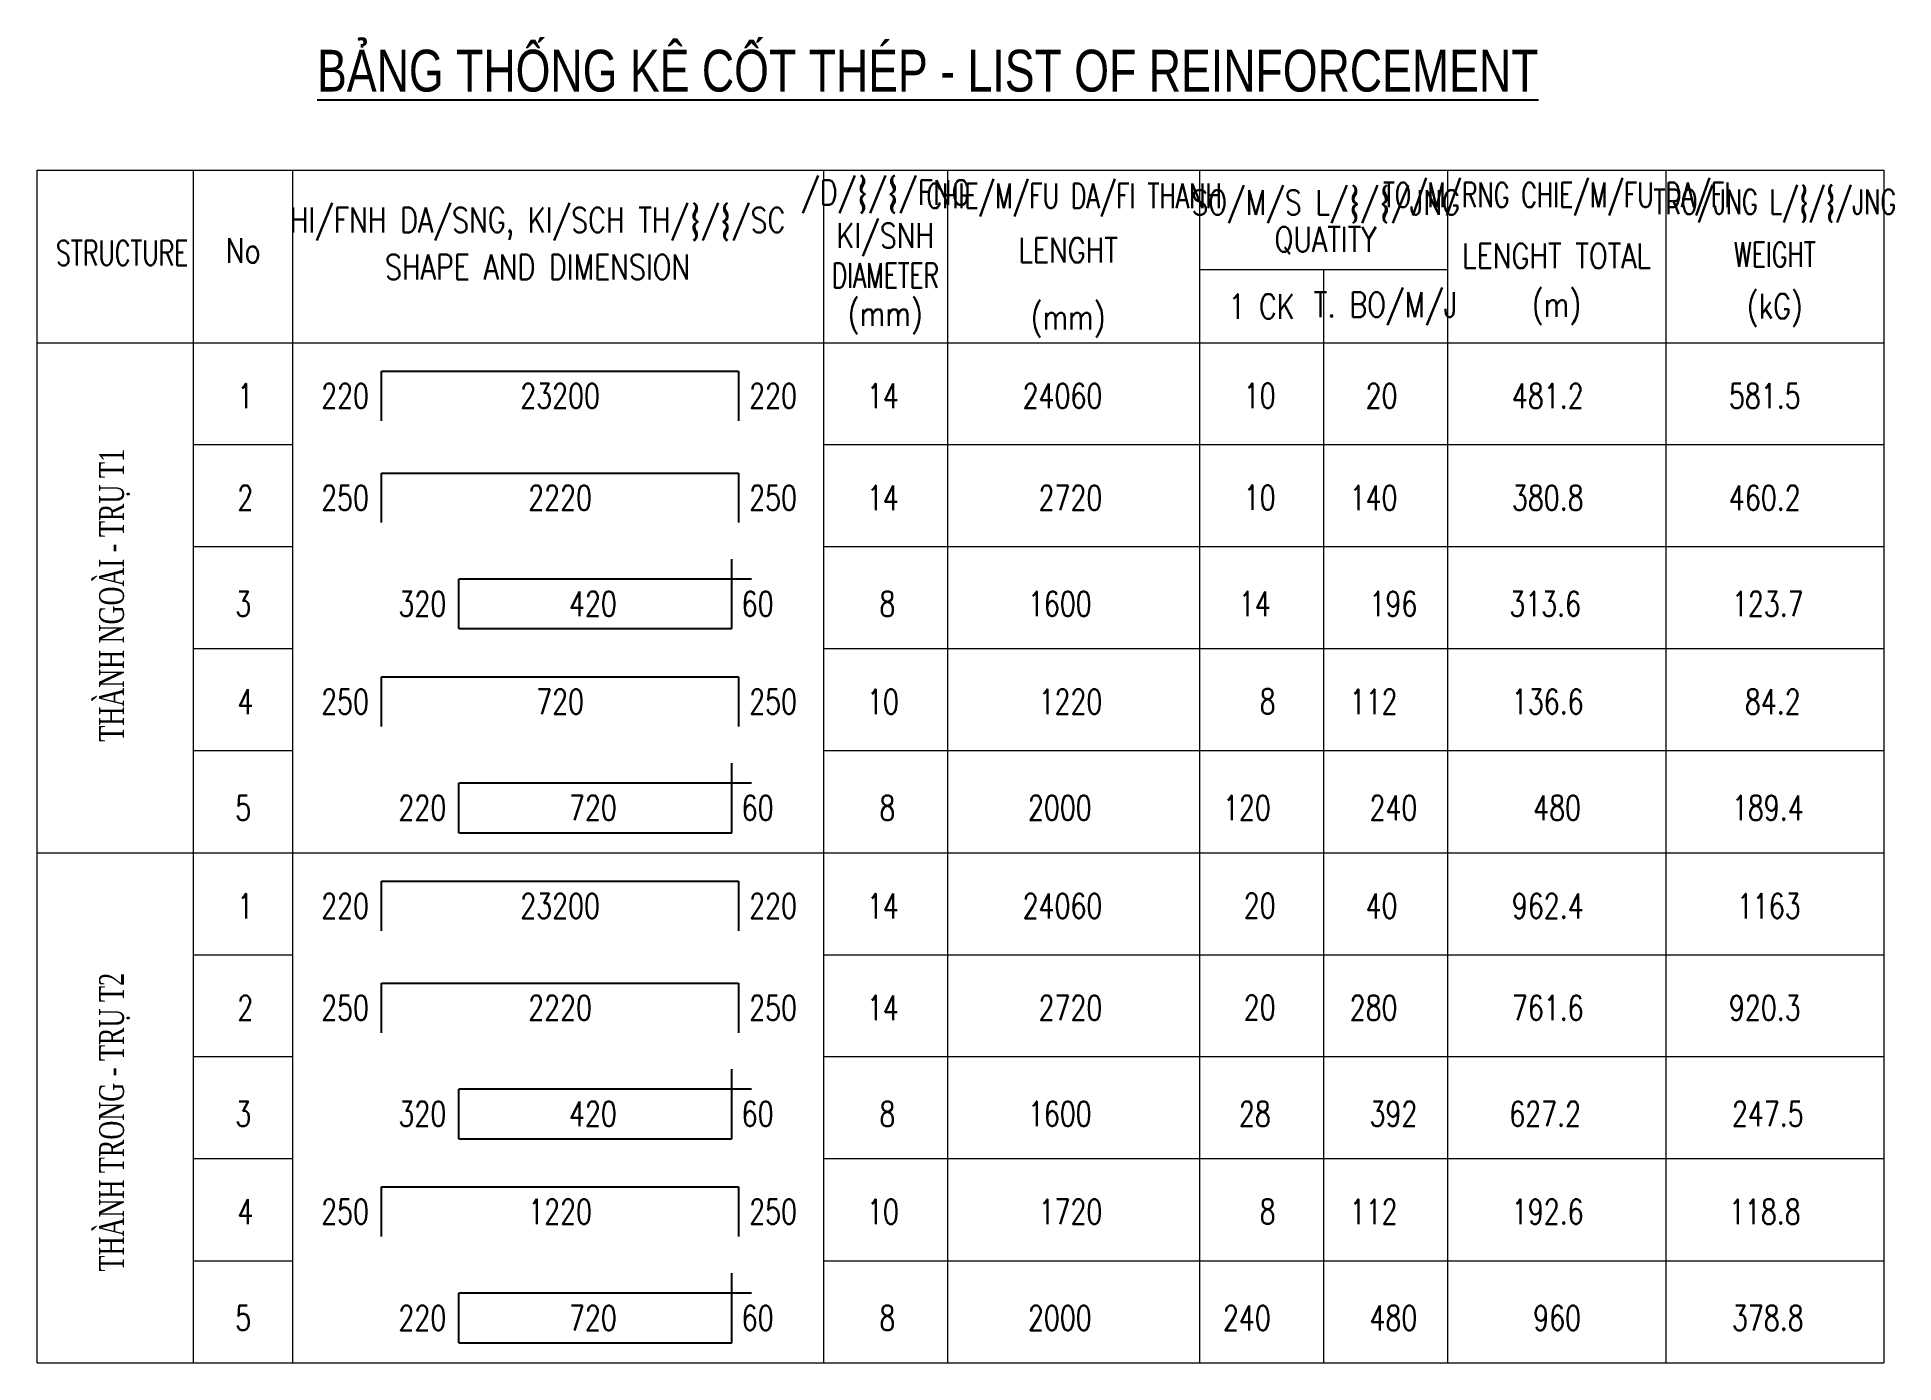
# Model space of a CAD drawing. Header units: millimetres. Extents: x -702765 to 835888, y -645289 to 262.
# Drawn here: x 552450 to 560758, y -479734 to -473803 of the extents above; entities that cross this region are included whole.
import ezdxf
from ezdxf.enums import TextEntityAlignment as Align

# ---------------------------------------------------------------- set-up
doc = ezdxf.new("R2010")
doc.units = ezdxf.units.MM
doc.header["$LTSCALE"] = 0.01
for name, color, linetype in [('2', 3, 'Continuous'), ('CHU', 2, 'Continuous'), ('STEEL', 4, 'Continuous'), ('TEXT1', 31, 'Continuous'), ('TEXT_TK', 2, 'Continuous')]:
    doc.layers.add(name, color=color, linetype=linetype)
doc.layers.add('Net Lien', color=1, linetype='Continuous', lineweight=15)
doc.styles.add('AVANT-H', font='VHAVAN.TTF')
doc.styles.add('ROMANS', font='romans', dxfattribs={"width": 0.7, "height": 1, "bigfont": 'vns'})
doc.styles.add('ROMANS1111', font='romans.shx', dxfattribs={"width": 0.75, "bigfont": 'vns.shx'})
doc.styles.add('vntimeH', font='vntimeh.shx', dxfattribs={"width": 0.8})

msp = doc.modelspace()

# ---------------------------------------------------------------- texts
at = {"layer": 'CHU', "style": 'vntimeH', "width": 0.7}
for s, p in [('thµnh ngoµi - trô t1', (552838.6, -476955.4)), ('thµnh trong - trô t2', (552838.6, -479325.5))]:
    msp.add_text(s, height=110.949, rotation=90, dxfattribs=at).set_placement(p)
at = {"layer": 'TEXT1', "color": 4, "style": 'AVANT-H', "width": 0.8}
msp.add_text('%%UB¶NG THèNG K£ CèT THÐP - list of reinforcement', height=186.893, dxfattribs=at).set_placement((556435.3, -473926.5), align=Align.MIDDLE)
at = {"layer": 'TEXT_TK', "style": 'ROMANS1111'}
for s, height, width, p in [('/D/}/{/FNG', 110.95, 0.8, (556245.5, -474506.5)), ('CHIE/M/FU DA/FI THANH', 110.949, 0.7, (557090.8, -474521.6)), ('TO/M/RNG CHIE/M/FU DA/FI', 110.949, 0.7, (559249.1, -474517.2)), ('KI/SNH', 110.95, 0.8, (556245.5, -474699.2)), ('STRUCTURE', 110.95, 0.7, (552831, -474769.4)), ('No', 110.95, 0.8, (553372.6, -474758.1)), ('LENGHT', 110.95, 0.8, (557063.6, -474756.7)), ('LENGHT TOTAL', 110.949, 0.8, (559249.1, -474782.1)), ('DIAMETER', 110.95, 0.69, (556245.5, -474869.7)), ('T. BO/M/J', 110.95, 0.8, (558483.5, -475008.2)), ('(m)', 110.95, 0.8, (559249.1, -475006.7)), ('(kG)', 110.95, 0.8, (560225.4, -475014.9)), ('(mm)', 110.95, 0.8, (556245.5, -475048.2)), ('(mm)', 110.95, 0.8, (557063.6, -475063.3)), ('1 CK', 110.95, 0.8, (557928.8, -475008.2))]:
    msp.add_text(s, height=height, dxfattribs=dict(at, width=width)).set_placement(p, align=Align.MIDDLE)
for s, height, width, p in [('SO/M/S L/}/{/JNG', 110.949, 0.8, (558215.4, -474542.8)), ('TRO/JNG L/}/{/JNG', 110.949, 0.7, (560225.4, -474540.2)), ('HI/FNH DA/SNG, KI/SCH TH/}/{/SC', 110.949, 0.8, (554689.3, -474621.5)), ('QUATITY', 110.95, 0.8, (558215.4, -474708.3)), ('SHAPE AND DIMENSION', 110.949, 0.8, (554689.3, -474832)), ('WEIGHT', 110.95, 0.7, (560225.4, -474776.2))]:
    msp.add_text(s, height=height, dxfattribs=dict(at, width=width)).set_placement(p, align=Align.MIDDLE_CENTER)

# ---------------------------------------------------------------- blocks, each defined once
blk = doc.blocks.new('TK_9')
at = {"layer": 'STEEL'}
for p, q in [((22.25, 7), (58.25, 7)), ((22.25, 2), (22.25, 7)), ((58.25, 7), (58.25, 2))]:
    blk.add_line(p, q, dxfattribs=at)
at = {"layer": 'TEXT_TK', "style": 'ROMANS1111', "width": 0.75}
for tag, p in [('SH', (5, 4.5)), ('L2', (40.25, 4.5)), ('DK', (76.75, 4.5))]:
    blk.add_attdef(tag, text='', height=2.5, dxfattribs=at).set_placement(p, align=Align.MIDDLE)
for tag, p in [('L1', (20.98, 4.5)), ('DAI', (100, 4.5)), ('SL1', (114.5, 4.5)), ('SLA', (127, 4.5)), ('DT', (147, 4.5)), ('TL', (169, 4.5))]:
    blk.add_attdef(tag, text='', height=2.5, dxfattribs=at).set_placement(p, align=Align.MIDDLE_RIGHT)
blk.add_attdef('L3', text='', height=2.5, dxfattribs=at).set_placement((59.31, 4.5), align=Align.MIDDLE_LEFT)
blk = doc.blocks.new('TK_14')
at = {"layer": 'STEEL'}
for p, q in [((54.25, 2), (54.25, 9)), ((56.25, 7), (26.75, 7)), ((26.75, 2), (26.75, 7)), ((26.75, 2), (54.25, 2))]:
    blk.add_line(p, q, dxfattribs=at)
at = {"layer": 'TEXT_TK', "style": 'ROMANS', "width": 0.75}
for tag, p in [('SH', (5, 4.5)), ('L2', (40.25, 4.5)), ('DK', (76.75, 4.5))]:
    blk.add_attdef(tag, text='', height=2.5, dxfattribs=at).set_placement(p, align=Align.MIDDLE)
for tag, p in [('L1', (25.47, 4.5)), ('DAI', (100, 4.5)), ('SL1', (114.5, 4.5)), ('SLA', (127, 4.5)), ('DT', (147, 4.5)), ('TL', (169, 4.5))]:
    blk.add_attdef(tag, text='', height=2.5, dxfattribs=at).set_placement(p, align=Align.MIDDLE_RIGHT)
blk.add_attdef('M', text='', height=2.5, dxfattribs=at).set_placement((55.25, 4.5), align=Align.MIDDLE_LEFT)

# ---------------------------------------------------------------- linework, layer by layer
at = {"layer": 'Net Lien'}
for p, q in [((552450.3, -474398.9), (560713.6, -474398.9)), ((552450.3, -479734.5), (552450.3, -474398.9)), ((553150.7, -479734.5), (553150.7, -474398.9)), ((553594.5, -479734.5), (553594.5, -474398.9)), ((555968.2, -474398.9), (555968.2, -479734.5)), ((556522.9, -474398.9), (556522.9, -479734.5)), ((557651.4, -474398.9), (557651.4, -479734.5)), ((558760.9, -474398.9), (558760.9, -479734.5)), ((559737.3, -474398.9), (559737.3, -479734.5)), ((560713.6, -474398.9), (560713.6, -479734.5)), ((557651.4, -474843.7), (558760.9, -474843.7)), ((558206.2, -474843.7), (558206.2, -479734.5)), ((552450.3, -475170.8), (560713.6, -475170.8)), ((553150.7, -475626.6), (553594.5, -475626.6)), ((555968.2, -475626.6), (560713.6, -475626.6)), ((553150.7, -476082.5), (553594.5, -476082.5)), ((555968.2, -476082.5), (560713.6, -476082.5)), ((553150.7, -476538.4), (553594.5, -476538.4)), ((555968.2, -476538.4), (560713.6, -476538.4)), ((555968.2, -476538.4), (560713.6, -476538.4)), ((553150.7, -476995.5), (553594.5, -476995.5)), ((553150.7, -476995.5), (553594.5, -476995.5)), ((555968.2, -476995.5), (560713.6, -476995.5)), ((555968.2, -476995.5), (560713.6, -476995.5)), ((552450.3, -477452.6), (560713.6, -477452.6)), ((553150.7, -477908.5), (553594.5, -477908.5)), ((555968.2, -477908.5), (560713.6, -477908.5)), ((553150.7, -478364.4), (553594.5, -478364.4)), ((555968.2, -478364.4), (560713.6, -478364.4)), ((553150.7, -478820.3), (553594.5, -478820.3)), ((555968.2, -478820.3), (560713.6, -478820.3)), ((555968.2, -478820.3), (560713.6, -478820.3)), ((553150.7, -479277.4), (553594.5, -479277.4)), ((553150.7, -479277.4), (553594.5, -479277.4)), ((555968.2, -479277.4), (560713.6, -479277.4)), ((555968.2, -479277.4), (560713.6, -479277.4)), ((552450.3, -479734.5), (560713.6, -479734.5))]:
    msp.add_line(p, q, dxfattribs=at)

# ---------------------------------------------------------------- block references
ref = msp.add_blockref('TK_9', (553004.1, -475608.3), dxfattribs=dict(xscale=44.37971952531831, yscale=44.37971952531831, zscale=44.37971952531831))
ref.add_attrib('SH', '1', dxfattribs={"layer": 'TEXT_TK', "height": 110.9, "style": 'ROMANS1111', "width": 0.75}).set_placement((553381.8, -475408.6), align=Align.MIDDLE)
ref.add_attrib('L1', '220', dxfattribs={"layer": 'TEXT_TK', "height": 110.95, "style": 'ROMANS1111', "width": 0.75}).set_placement((553935.2, -475408.6), align=Align.MIDDLE_RIGHT)
ref.add_attrib('L2', '23200', dxfattribs={"layer": 'TEXT_TK', "height": 110.95, "style": 'ROMANS1111', "width": 0.75}).set_placement((554790.3, -475408.6), align=Align.MIDDLE)
ref.add_attrib('L3', '220', dxfattribs={"layer": 'TEXT_TK', "height": 110.95, "style": 'ROMANS1111', "width": 0.75}).set_placement((555636.3, -475408.6), align=Align.MIDDLE_LEFT)
ref.add_attrib('DK', '14', dxfattribs={"layer": 'TEXT_TK', "height": 110.95, "style": 'ROMANS1111', "width": 0.75}).set_placement((556234.7, -475408.6), align=Align.MIDDLE)
ref.add_attrib('DAI', '24060', dxfattribs={"layer": 'TEXT_TK', "height": 110.95, "style": 'ROMANS1111', "width": 0.75}).set_placement((557216.4, -475408.6), align=Align.MIDDLE_RIGHT)
ref.add_attrib('SL1', '10', dxfattribs={"layer": 'TEXT_TK', "height": 110.95, "style": 'ROMANS1111', "width": 0.75}).set_placement((557991.7, -475407.4), align=Align.MIDDLE_RIGHT)
ref.add_attrib('SLA', '20', dxfattribs={"layer": 'TEXT_TK', "height": 110.95, "style": 'ROMANS1111', "width": 0.75}).set_placement((558537.1, -475408.6), align=Align.MIDDLE_RIGHT)
ref.add_attrib('DT', '481.2', dxfattribs={"layer": 'TEXT_TK', "height": 110.95, "style": 'ROMANS1111', "width": 0.75}).set_placement((559369.8, -475408.6), align=Align.MIDDLE_RIGHT)
ref.add_attrib('TL', '581.5', dxfattribs={"layer": 'TEXT_TK', "height": 110.95, "style": 'ROMANS1111', "width": 0.75}).set_placement((560341, -475408.6), align=Align.MIDDLE_RIGHT)
ref = msp.add_blockref('TK_9', (553004.1, -476064.2), dxfattribs=dict(xscale=44.37971952531831, yscale=44.37971952531831, zscale=44.37971952531831))
ref.add_attrib('SH', '2', dxfattribs={"layer": 'TEXT_TK', "height": 110.9, "style": 'ROMANS1111', "width": 0.75}).set_placement((553381.8, -475864.5), align=Align.MIDDLE)
ref.add_attrib('L1', '250', dxfattribs={"layer": 'TEXT_TK', "height": 110.95, "style": 'ROMANS1111', "width": 0.75}).set_placement((553935.2, -475864.5), align=Align.MIDDLE_RIGHT)
ref.add_attrib('L2', '2220', dxfattribs={"layer": 'TEXT_TK', "height": 110.95, "style": 'ROMANS1111', "width": 0.75}).set_placement((554790.3, -475864.5), align=Align.MIDDLE)
ref.add_attrib('L3', '250', dxfattribs={"layer": 'TEXT_TK', "height": 110.95, "style": 'ROMANS1111', "width": 0.75}).set_placement((555636.3, -475864.5), align=Align.MIDDLE_LEFT)
ref.add_attrib('DK', '14', dxfattribs={"layer": 'TEXT_TK', "height": 110.95, "style": 'ROMANS1111', "width": 0.75}).set_placement((556234.7, -475864.5), align=Align.MIDDLE)
ref.add_attrib('DAI', '2720', dxfattribs={"layer": 'TEXT_TK', "height": 110.95, "style": 'ROMANS1111', "width": 0.75}).set_placement((557216.4, -475864.5), align=Align.MIDDLE_RIGHT)
ref.add_attrib('SL1', '10', dxfattribs={"layer": 'TEXT_TK', "height": 110.95, "style": 'ROMANS1111', "width": 0.75}).set_placement((557991.7, -475863.3), align=Align.MIDDLE_RIGHT)
ref.add_attrib('SLA', '140', dxfattribs={"layer": 'TEXT_TK', "height": 110.95, "style": 'ROMANS1111', "width": 0.75}).set_placement((558537.1, -475864.5), align=Align.MIDDLE_RIGHT)
ref.add_attrib('DT', '380.8', dxfattribs={"layer": 'TEXT_TK', "height": 110.95, "style": 'ROMANS1111', "width": 0.75}).set_placement((559369.8, -475864.5), align=Align.MIDDLE_RIGHT)
ref.add_attrib('TL', '460.2', dxfattribs={"layer": 'TEXT_TK', "height": 110.95, "style": 'ROMANS1111', "width": 0.75}).set_placement((560341, -475864.5), align=Align.MIDDLE_RIGHT)
ref = msp.add_blockref('TK_9', (553004.1, -476976), dxfattribs=dict(xscale=44.37971952531831, yscale=44.37971952531831, zscale=44.37971952531831))
ref.add_attrib('SH', '4', dxfattribs={"layer": 'TEXT_TK', "height": 110.9, "style": 'ROMANS1111', "width": 0.75}).set_placement((553381.8, -476776.3), align=Align.MIDDLE)
ref.add_attrib('L1', '250', dxfattribs={"layer": 'TEXT_TK', "height": 110.95, "style": 'ROMANS1111', "width": 0.75}).set_placement((553935.2, -476776.2), align=Align.MIDDLE_RIGHT)
ref.add_attrib('L2', '720', dxfattribs={"layer": 'TEXT_TK', "height": 110.95, "style": 'ROMANS1111', "width": 0.75}).set_placement((554790.3, -476776.2), align=Align.MIDDLE)
ref.add_attrib('L3', '250', dxfattribs={"layer": 'TEXT_TK', "height": 110.95, "style": 'ROMANS1111', "width": 0.75}).set_placement((555636.3, -476776.2), align=Align.MIDDLE_LEFT)
ref.add_attrib('DK', '10', dxfattribs={"layer": 'TEXT_TK', "height": 110.95, "style": 'ROMANS1111', "width": 0.75}).set_placement((556234.7, -476776.3), align=Align.MIDDLE)
ref.add_attrib('DAI', '1220', dxfattribs={"layer": 'TEXT_TK', "height": 110.95, "style": 'ROMANS1111', "width": 0.75}).set_placement((557216.4, -476776.2), align=Align.MIDDLE_RIGHT)
ref.add_attrib('SL1', '8', dxfattribs={"layer": 'TEXT_TK', "height": 110.9, "style": 'ROMANS1111', "width": 0.75}).set_placement((557991.7, -476775), align=Align.MIDDLE_RIGHT)
ref.add_attrib('SLA', '112', dxfattribs={"layer": 'TEXT_TK', "height": 110.95, "style": 'ROMANS1111', "width": 0.75}).set_placement((558537.1, -476776.2), align=Align.MIDDLE_RIGHT)
ref.add_attrib('DT', '136.6', dxfattribs={"layer": 'TEXT_TK', "height": 110.95, "style": 'ROMANS1111', "width": 0.75}).set_placement((559369.8, -476776.2), align=Align.MIDDLE_RIGHT)
ref.add_attrib('TL', '84.2', dxfattribs={"layer": 'TEXT_TK', "height": 110.95, "style": 'ROMANS1111', "width": 0.75}).set_placement((560341, -476776.2), align=Align.MIDDLE_RIGHT)
ref = msp.add_blockref('TK_9', (553004.1, -477890.2), dxfattribs=dict(xscale=44.37971952531831, yscale=44.37971952531831, zscale=44.37971952531831))
ref.add_attrib('SH', '1', dxfattribs={"layer": 'TEXT_TK', "height": 110.9, "style": 'ROMANS1111', "width": 0.75}).set_placement((553381.8, -477690.5), align=Align.MIDDLE)
ref.add_attrib('L1', '220', dxfattribs={"layer": 'TEXT_TK', "height": 110.95, "style": 'ROMANS1111', "width": 0.75}).set_placement((553935.2, -477690.4), align=Align.MIDDLE_RIGHT)
ref.add_attrib('L2', '23200', dxfattribs={"layer": 'TEXT_TK', "height": 110.95, "style": 'ROMANS1111', "width": 0.75}).set_placement((554790.3, -477690.4), align=Align.MIDDLE)
ref.add_attrib('L3', '220', dxfattribs={"layer": 'TEXT_TK', "height": 110.95, "style": 'ROMANS1111', "width": 0.75}).set_placement((555636.3, -477690.4), align=Align.MIDDLE_LEFT)
ref.add_attrib('DK', '14', dxfattribs={"layer": 'TEXT_TK', "height": 110.95, "style": 'ROMANS1111', "width": 0.75}).set_placement((556234.7, -477690.5), align=Align.MIDDLE)
ref.add_attrib('DAI', '24060', dxfattribs={"layer": 'TEXT_TK', "height": 110.95, "style": 'ROMANS1111', "width": 0.75}).set_placement((557216.4, -477690.4), align=Align.MIDDLE_RIGHT)
ref.add_attrib('SL1', '20', dxfattribs={"layer": 'TEXT_TK', "height": 110.95, "style": 'ROMANS1111', "width": 0.75}).set_placement((557991.7, -477689.2), align=Align.MIDDLE_RIGHT)
ref.add_attrib('SLA', '40', dxfattribs={"layer": 'TEXT_TK', "height": 110.95, "style": 'ROMANS1111', "width": 0.75}).set_placement((558537.1, -477690.4), align=Align.MIDDLE_RIGHT)
ref.add_attrib('DT', '962.4', dxfattribs={"layer": 'TEXT_TK', "height": 110.95, "style": 'ROMANS1111', "width": 0.75}).set_placement((559369.8, -477690.4), align=Align.MIDDLE_RIGHT)
ref.add_attrib('TL', '1163', dxfattribs={"layer": 'TEXT_TK', "height": 110.95, "style": 'ROMANS1111', "width": 0.75}).set_placement((560341, -477690.4), align=Align.MIDDLE_RIGHT)
ref = msp.add_blockref('TK_9', (553004.1, -478346.1), dxfattribs=dict(xscale=44.37971952531831, yscale=44.37971952531831, zscale=44.37971952531831))
ref.add_attrib('SH', '2', dxfattribs={"layer": 'TEXT_TK', "height": 110.9, "style": 'ROMANS1111', "width": 0.75}).set_placement((553381.8, -478146.4), align=Align.MIDDLE)
ref.add_attrib('L1', '250', dxfattribs={"layer": 'TEXT_TK', "height": 110.95, "style": 'ROMANS1111', "width": 0.75}).set_placement((553935.2, -478146.3), align=Align.MIDDLE_RIGHT)
ref.add_attrib('L2', '2220', dxfattribs={"layer": 'TEXT_TK', "height": 110.95, "style": 'ROMANS1111', "width": 0.75}).set_placement((554790.3, -478146.3), align=Align.MIDDLE)
ref.add_attrib('L3', '250', dxfattribs={"layer": 'TEXT_TK', "height": 110.95, "style": 'ROMANS1111', "width": 0.75}).set_placement((555636.3, -478146.3), align=Align.MIDDLE_LEFT)
ref.add_attrib('DK', '14', dxfattribs={"layer": 'TEXT_TK', "height": 110.95, "style": 'ROMANS1111', "width": 0.75}).set_placement((556234.7, -478146.4), align=Align.MIDDLE)
ref.add_attrib('DAI', '2720', dxfattribs={"layer": 'TEXT_TK', "height": 110.95, "style": 'ROMANS1111', "width": 0.75}).set_placement((557216.4, -478146.3), align=Align.MIDDLE_RIGHT)
ref.add_attrib('SL1', '20', dxfattribs={"layer": 'TEXT_TK', "height": 110.95, "style": 'ROMANS1111', "width": 0.75}).set_placement((557991.7, -478145.1), align=Align.MIDDLE_RIGHT)
ref.add_attrib('SLA', '280', dxfattribs={"layer": 'TEXT_TK', "height": 110.95, "style": 'ROMANS1111', "width": 0.75}).set_placement((558537.1, -478146.3), align=Align.MIDDLE_RIGHT)
ref.add_attrib('DT', '761.6', dxfattribs={"layer": 'TEXT_TK', "height": 110.95, "style": 'ROMANS1111', "width": 0.75}).set_placement((559369.8, -478146.3), align=Align.MIDDLE_RIGHT)
ref.add_attrib('TL', '920.3', dxfattribs={"layer": 'TEXT_TK', "height": 110.95, "style": 'ROMANS1111', "width": 0.75}).set_placement((560341, -478146.3), align=Align.MIDDLE_RIGHT)
ref = msp.add_blockref('TK_9', (553004.1, -479257.8), dxfattribs=dict(xscale=44.37971952531831, yscale=44.37971952531831, zscale=44.37971952531831))
ref.add_attrib('SH', '4', dxfattribs={"layer": 'TEXT_TK', "height": 110.9, "style": 'ROMANS1111', "width": 0.75}).set_placement((553381.8, -479058.1), align=Align.MIDDLE)
ref.add_attrib('L1', '250', dxfattribs={"layer": 'TEXT_TK', "height": 110.95, "style": 'ROMANS1111', "width": 0.75}).set_placement((553935.2, -479058.1), align=Align.MIDDLE_RIGHT)
ref.add_attrib('L2', '1220', dxfattribs={"layer": 'TEXT_TK', "height": 110.95, "style": 'ROMANS1111', "width": 0.75}).set_placement((554790.3, -479058.1), align=Align.MIDDLE)
ref.add_attrib('L3', '250', dxfattribs={"layer": 'TEXT_TK', "height": 110.95, "style": 'ROMANS1111', "width": 0.75}).set_placement((555636.3, -479058.1), align=Align.MIDDLE_LEFT)
ref.add_attrib('DK', '10', dxfattribs={"layer": 'TEXT_TK', "height": 110.95, "style": 'ROMANS1111', "width": 0.75}).set_placement((556234.7, -479058.1), align=Align.MIDDLE)
ref.add_attrib('DAI', '1720', dxfattribs={"layer": 'TEXT_TK', "height": 110.95, "style": 'ROMANS1111', "width": 0.75}).set_placement((557216.4, -479058.1), align=Align.MIDDLE_RIGHT)
ref.add_attrib('SL1', '8', dxfattribs={"layer": 'TEXT_TK', "height": 110.9, "style": 'ROMANS1111', "width": 0.75}).set_placement((557991.7, -479056.9), align=Align.MIDDLE_RIGHT)
ref.add_attrib('SLA', '112', dxfattribs={"layer": 'TEXT_TK', "height": 110.95, "style": 'ROMANS1111', "width": 0.75}).set_placement((558537.1, -479058.1), align=Align.MIDDLE_RIGHT)
ref.add_attrib('DT', '192.6', dxfattribs={"layer": 'TEXT_TK', "height": 110.95, "style": 'ROMANS1111', "width": 0.75}).set_placement((559369.8, -479058.1), align=Align.MIDDLE_RIGHT)
ref.add_attrib('TL', '118.8', dxfattribs={"layer": 'TEXT_TK', "height": 110.95, "style": 'ROMANS1111', "width": 0.75}).set_placement((560341, -479058.1), align=Align.MIDDLE_RIGHT)
at = {"layer": '2'}
ref = msp.add_blockref('TK_14', (553150.7, -476538.4), dxfattribs=dict(at, xscale=44.37971952535059, yscale=44.37971952535059, zscale=44.37971952535059))
ref.add_attrib('SH', '3', dxfattribs={"layer": 'TEXT_TK', "height": 110.9, "style": 'ROMANS', "width": 0.75}).set_placement((553372.5, -476338.7), align=Align.MIDDLE)
ref.add_attrib('L1', '320', dxfattribs={"layer": 'TEXT_TK', "height": 110.95, "style": 'ROMANS', "width": 0.75}).set_placement((554280.9, -476338.6), align=Align.MIDDLE_RIGHT)
ref.add_attrib('L2', '420', dxfattribs={"layer": 'TEXT_TK', "height": 110.95, "style": 'ROMANS', "width": 0.75}).set_placement((554937, -476338.6), align=Align.MIDDLE)
ref.add_attrib('M', '60', dxfattribs={"layer": 'TEXT_TK', "height": 110.95, "style": 'ROMANS', "width": 0.75}).set_placement((555602.7, -476338.6), align=Align.MIDDLE_LEFT)
ref.add_attrib('DK', '8', dxfattribs={"layer": 'TEXT_TK', "height": 110.9, "style": 'ROMANS', "width": 0.75}).set_placement((556254.6, -476338.7), align=Align.MIDDLE)
ref.add_attrib('DAI', '1600', dxfattribs={"layer": 'TEXT_TK', "height": 110.95, "style": 'ROMANS', "width": 0.75}).set_placement((557168.9, -476338.6), align=Align.MIDDLE_RIGHT)
ref.add_attrib('SL1', '14', dxfattribs={"layer": 'TEXT_TK', "height": 110.95, "style": 'ROMANS', "width": 0.75}).set_placement((557970.1, -476338.6), align=Align.MIDDLE_RIGHT)
ref.add_attrib('SLA', '196', dxfattribs={"layer": 'TEXT_TK', "height": 110.95, "style": 'ROMANS', "width": 0.75}).set_placement((558625.8, -476338.6), align=Align.MIDDLE_RIGHT)
ref.add_attrib('DT', '313.6', dxfattribs={"layer": 'TEXT_TK', "height": 110.95, "style": 'ROMANS', "width": 0.75}).set_placement((559358.3, -476338.6), align=Align.MIDDLE_RIGHT)
ref.add_attrib('TL', '123.7', dxfattribs={"layer": 'TEXT_TK', "height": 110.95, "style": 'ROMANS', "width": 0.75}).set_placement((560354.4, -476338.6), align=Align.MIDDLE_RIGHT)
ref = msp.add_blockref('TK_14', (553150.7, -477451.4), dxfattribs=dict(at, xscale=44.37971952535059, yscale=44.37971952535059, zscale=44.37971952535059))
ref.add_attrib('SH', '5', dxfattribs={"layer": 'TEXT_TK', "height": 110.9, "style": 'ROMANS', "width": 0.75}).set_placement((553372.5, -477251.7), align=Align.MIDDLE)
ref.add_attrib('L1', '220', dxfattribs={"layer": 'TEXT_TK', "height": 110.95, "style": 'ROMANS', "width": 0.75}).set_placement((554280.9, -477251.6), align=Align.MIDDLE_RIGHT)
ref.add_attrib('L2', '720', dxfattribs={"layer": 'TEXT_TK', "height": 110.95, "style": 'ROMANS', "width": 0.75}).set_placement((554937, -477251.6), align=Align.MIDDLE)
ref.add_attrib('M', '60', dxfattribs={"layer": 'TEXT_TK', "height": 110.95, "style": 'ROMANS', "width": 0.75}).set_placement((555602.7, -477251.6), align=Align.MIDDLE_LEFT)
ref.add_attrib('DK', '8', dxfattribs={"layer": 'TEXT_TK', "height": 110.9, "style": 'ROMANS', "width": 0.75}).set_placement((556254.6, -477251.7), align=Align.MIDDLE)
ref.add_attrib('DAI', '2000', dxfattribs={"layer": 'TEXT_TK', "height": 110.95, "style": 'ROMANS', "width": 0.75}).set_placement((557168.9, -477251.6), align=Align.MIDDLE_RIGHT)
ref.add_attrib('SL1', '120', dxfattribs={"layer": 'TEXT_TK', "height": 110.95, "style": 'ROMANS', "width": 0.75}).set_placement((557970.1, -477251.6), align=Align.MIDDLE_RIGHT)
ref.add_attrib('SLA', '240', dxfattribs={"layer": 'TEXT_TK', "height": 110.95, "style": 'ROMANS', "width": 0.75}).set_placement((558625.8, -477251.6), align=Align.MIDDLE_RIGHT)
ref.add_attrib('DT', '480', dxfattribs={"layer": 'TEXT_TK', "height": 110.95, "style": 'ROMANS', "width": 0.75}).set_placement((559358.3, -477251.6), align=Align.MIDDLE_RIGHT)
ref.add_attrib('TL', '189.4', dxfattribs={"layer": 'TEXT_TK', "height": 110.95, "style": 'ROMANS', "width": 0.75}).set_placement((560354.4, -477251.6), align=Align.MIDDLE_RIGHT)
ref = msp.add_blockref('TK_14', (553150.7, -478820.3), dxfattribs=dict(at, xscale=44.37971952535059, yscale=44.37971952535059, zscale=44.37971952535059))
ref.add_attrib('SH', '3', dxfattribs={"layer": 'TEXT_TK', "height": 110.9, "style": 'ROMANS', "width": 0.75}).set_placement((553372.5, -478620.6), align=Align.MIDDLE)
ref.add_attrib('L1', '320', dxfattribs={"layer": 'TEXT_TK', "height": 110.95, "style": 'ROMANS', "width": 0.75}).set_placement((554280.9, -478620.5), align=Align.MIDDLE_RIGHT)
ref.add_attrib('L2', '420', dxfattribs={"layer": 'TEXT_TK', "height": 110.95, "style": 'ROMANS', "width": 0.75}).set_placement((554937, -478620.5), align=Align.MIDDLE)
ref.add_attrib('M', '60', dxfattribs={"layer": 'TEXT_TK', "height": 110.95, "style": 'ROMANS', "width": 0.75}).set_placement((555602.7, -478620.5), align=Align.MIDDLE_LEFT)
ref.add_attrib('DK', '8', dxfattribs={"layer": 'TEXT_TK', "height": 110.9, "style": 'ROMANS', "width": 0.75}).set_placement((556254.6, -478620.6), align=Align.MIDDLE)
ref.add_attrib('DAI', '1600', dxfattribs={"layer": 'TEXT_TK', "height": 110.95, "style": 'ROMANS', "width": 0.75}).set_placement((557168.9, -478620.5), align=Align.MIDDLE_RIGHT)
ref.add_attrib('SL1', '28', dxfattribs={"layer": 'TEXT_TK', "height": 110.95, "style": 'ROMANS', "width": 0.75}).set_placement((557970.1, -478620.5), align=Align.MIDDLE_RIGHT)
ref.add_attrib('SLA', '392', dxfattribs={"layer": 'TEXT_TK', "height": 110.95, "style": 'ROMANS', "width": 0.75}).set_placement((558625.8, -478620.5), align=Align.MIDDLE_RIGHT)
ref.add_attrib('DT', '627.2', dxfattribs={"layer": 'TEXT_TK', "height": 110.95, "style": 'ROMANS', "width": 0.75}).set_placement((559358.3, -478620.5), align=Align.MIDDLE_RIGHT)
ref.add_attrib('TL', '247.5', dxfattribs={"layer": 'TEXT_TK', "height": 110.95, "style": 'ROMANS', "width": 0.75}).set_placement((560354.4, -478620.5), align=Align.MIDDLE_RIGHT)
ref = msp.add_blockref('TK_14', (553150.7, -479733.2), dxfattribs=dict(at, xscale=44.37971952535059, yscale=44.37971952535059, zscale=44.37971952535059))
ref.add_attrib('SH', '5', dxfattribs={"layer": 'TEXT_TK', "height": 110.9, "style": 'ROMANS', "width": 0.75}).set_placement((553372.5, -479533.5), align=Align.MIDDLE)
ref.add_attrib('L1', '220', dxfattribs={"layer": 'TEXT_TK', "height": 110.95, "style": 'ROMANS', "width": 0.75}).set_placement((554280.9, -479533.5), align=Align.MIDDLE_RIGHT)
ref.add_attrib('L2', '720', dxfattribs={"layer": 'TEXT_TK', "height": 110.95, "style": 'ROMANS', "width": 0.75}).set_placement((554937, -479533.5), align=Align.MIDDLE)
ref.add_attrib('M', '60', dxfattribs={"layer": 'TEXT_TK', "height": 110.95, "style": 'ROMANS', "width": 0.75}).set_placement((555602.7, -479533.5), align=Align.MIDDLE_LEFT)
ref.add_attrib('DK', '8', dxfattribs={"layer": 'TEXT_TK', "height": 110.9, "style": 'ROMANS', "width": 0.75}).set_placement((556254.6, -479533.5), align=Align.MIDDLE)
ref.add_attrib('DAI', '2000', dxfattribs={"layer": 'TEXT_TK', "height": 110.95, "style": 'ROMANS', "width": 0.75}).set_placement((557168.9, -479533.5), align=Align.MIDDLE_RIGHT)
ref.add_attrib('SL1', '240', dxfattribs={"layer": 'TEXT_TK', "height": 110.95, "style": 'ROMANS', "width": 0.75}).set_placement((557970.1, -479533.5), align=Align.MIDDLE_RIGHT)
ref.add_attrib('SLA', '480', dxfattribs={"layer": 'TEXT_TK', "height": 110.95, "style": 'ROMANS', "width": 0.75}).set_placement((558625.8, -479533.5), align=Align.MIDDLE_RIGHT)
ref.add_attrib('DT', '960', dxfattribs={"layer": 'TEXT_TK', "height": 110.95, "style": 'ROMANS', "width": 0.75}).set_placement((559358.3, -479533.5), align=Align.MIDDLE_RIGHT)
ref.add_attrib('TL', '378.8', dxfattribs={"layer": 'TEXT_TK', "height": 110.95, "style": 'ROMANS', "width": 0.75}).set_placement((560354.4, -479533.5), align=Align.MIDDLE_RIGHT)

msp.set_redraw_order([(e.dxf.handle, doc.entitydb.next_handle()) for e in msp.query("TEXT MTEXT ATTDEF DIMENSION ARC_DIMENSION")])  # texts and dimensions are drawn at this point

doc.saveas('drawing.dxf')
